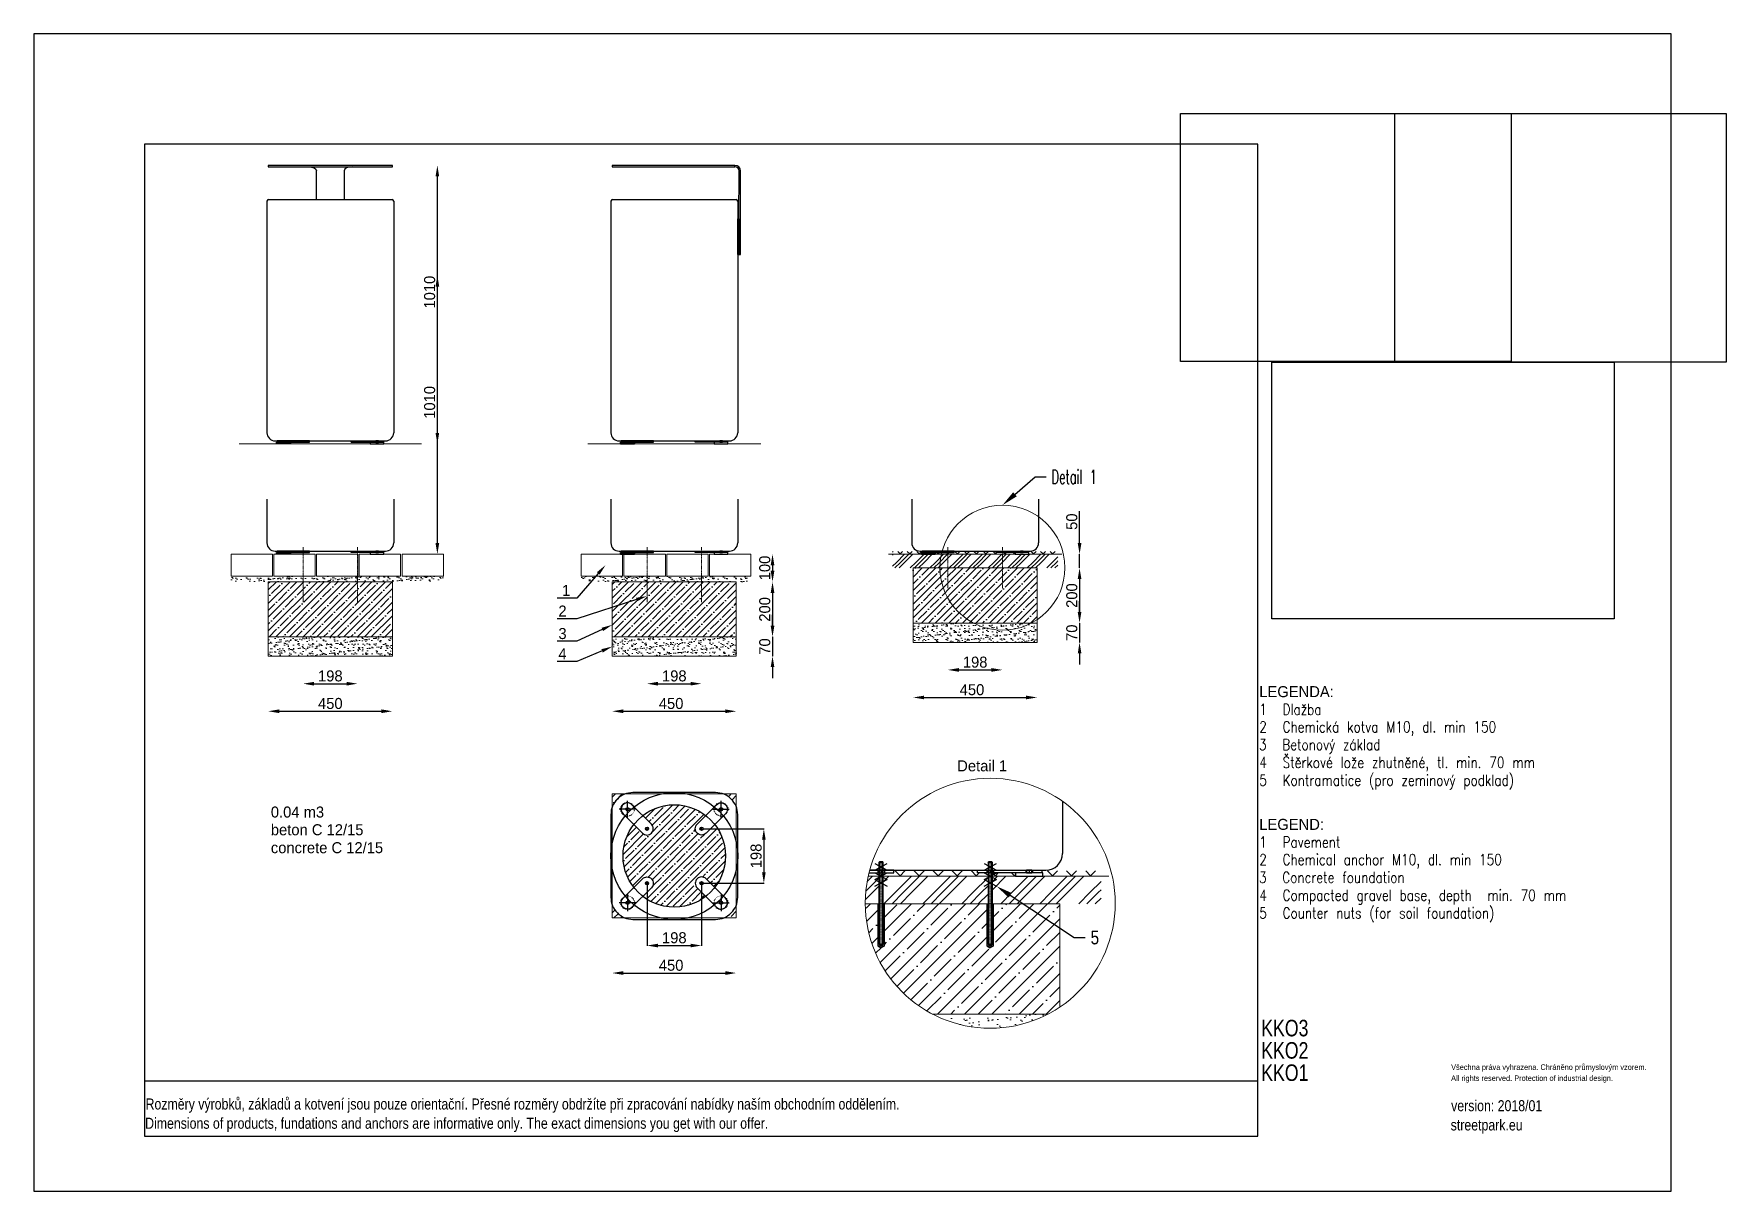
# Model space of a CAD drawing. Header units: millimetres. Extents: x 5064 to 11205, y 3085 to 7285.
import ezdxf
from ezdxf import colors
from ezdxf.entities.mleader import LeaderData, LeaderLine
from ezdxf.lldxf.tags import DXFTag
from ezdxf.math import Vec2, Vec3

# ---------------------------------------------------------------- set-up
doc = ezdxf.new("R2010")
doc.units = ezdxf.units.MM
doc.header["$LTSCALE"] = 0.3
for name, pattern in [('ACAD_ISO07W100', [3.5, 0.5, -3]), ('DashDot', [15, 9, -3, 0, -3]), ('INCONTINUOUS', [200000.001, 200000, -0.001])]:
    doc.linetypes.add(name, pattern=pattern)
for name, color, linetype in [('KOTY', 3, 'INCONTINUOUS'), ('KOV', 8, 'Continuous'), ('OBRYSOVA', 7, 'Continuous'), ('OSY', 7, 'Continuous'), ('POSTAVY ATD', 8, 'Continuous')]:
    doc.layers.add(name, color=color, linetype=linetype)
doc.layers.add('Nekreslit', color=6, linetype='Continuous', plot=False)
doc.layers.add('SRAFY', color=251, linetype='Continuous', lineweight=13)
doc.styles.add('SEACAD_Arial', font='arial.ttf', dxfattribs={"width": 0.8})
doc.styles.add('SLDTEXTSTYLE1', font='TXT', dxfattribs={"width": 0.605, "bigfont": 'bigfont'})
tags = doc.linetypes.add('CENTER2', pattern=[28.575, 19.05, -3.175, 3.175, -3.175]).pattern_tags.tags
tags[10:11] = [DXFTag(74, 4), DXFTag(75, 0), DXFTag(340, '0'), DXFTag(46, 0.0), DXFTag(50, 0.0), DXFTag(44, 0.0), DXFTag(45, 0.0)]
tags[8:9] = [DXFTag(74, 4), DXFTag(75, 0), DXFTag(340, '0'), DXFTag(46, 0.0), DXFTag(50, 0.0), DXFTag(44, 0.0), DXFTag(45, 0.0)]
tags[6:7] = [DXFTag(74, 4), DXFTag(75, 0), DXFTag(340, '0'), DXFTag(46, 0.0), DXFTag(50, 0.0), DXFTag(44, 0.0), DXFTag(45, 0.0)]
tags[4:5] = [DXFTag(74, 4), DXFTag(75, 0), DXFTag(340, '0'), DXFTag(46, 0.0), DXFTag(50, 0.0), DXFTag(44, 0.0), DXFTag(45, 0.0)]
tags = doc.linetypes.add('HIDDEN2', pattern=[4.7625, 3.175, -1.5875]).pattern_tags.tags
tags[6:7] = [DXFTag(74, 4), DXFTag(75, 0), DXFTag(340, '0'), DXFTag(46, 0.0), DXFTag(50, 0.0), DXFTag(44, 0.0), DXFTag(45, 0.0)]
tags[4:5] = [DXFTag(74, 4), DXFTag(75, 0), DXFTag(340, '0'), DXFTag(46, 0.0), DXFTag(50, 0.0), DXFTag(44, 0.0), DXFTag(45, 0.0)]
doc.dimstyles.new('PROFI_CSN', dxfattribs={"dimscale": 0, "dimtxt": 3.5, "dimasz": 3, "dimexe": 1, "dimexo": 0, "dimgap": 1.5, "dimtad": 1, "dimlfac": -1, "dimdsep": 46, "dimtxsty": 'Standard', "dimcen": 0, "dimdle": 1, "dimclrd": 256, "dimclre": 256, "dimclrt": 256, "dimadec": 0, "dimazin": 0, "dimtfac": 0.6, "dimtmove": 0, "dimatfit": 1, "dimfxl": 1, "dimtolj": 1, "dimarcsym": 0})
picture_1 = doc.add_image_def('image1.jpg', size_in_pixel=(800, 600))
picture_2 = doc.add_image_def('image2.jpg', size_in_pixel=(800, 600))
picture_3 = doc.add_image_def('image3.jpg', size_in_pixel=(800, 600))

msp = doc.modelspace()

# ---------------------------------------------------------------- texts
for s, p in [('LEGENDA:', (9510.6, 4878.1)), ('0.04 m3', (5924.3, 4441.2)), ('LEGEND:', (9510.6, 4396.4)), ('beton C 12/15', (5924.3, 4376.9)), ('concrete C 12/15', (5924.3, 4311.8))]:
    msp.add_text(s, height=40).set_placement(p)
at = {"width": 0.8}
for s, height, style, p in [('1  Dlažba', 40, 'SLDTEXTSTYLE1', (9510.6, 4813.8)), ('2  Chemická kotva M10, dl. min 150', 40, 'SLDTEXTSTYLE1', (9510.6, 4750.3)), ('3  Betonový základ', 40, 'SLDTEXTSTYLE1', (9509.4, 4685.8)), ('4  Štěrkové lože zhutněné, tl. min. 70 mm', 40, 'SLDTEXTSTYLE1', (9510.6, 4621.1)), ('5  Kontramatice (pro zeminový podklad)', 40, 'SLDTEXTSTYLE1', (9510.6, 4556.5)), ('1  Pavement', 40, 'SLDTEXTSTYLE1', (9510.6, 4332.1)), ('2  Chemical anchor M10, dl. min 150', 40, 'SLDTEXTSTYLE1', (9510.6, 4268.6)), ('3  Concrete foundation', 40, 'SLDTEXTSTYLE1', (9509.4, 4204)), ('4  Compacted gravel base, depth  min. 70 mm', 40, 'SLDTEXTSTYLE1', (9510.6, 4139.3)), ('5  Counter nuts (for soil foundation)', 40, 'SLDTEXTSTYLE1', (9510.6, 4074.7)), ('Všechna práva vyhrazena. Chráněno průmyslovým vzorem.', 20, 'SEACAD_Arial', (10206.7, 3525.3)), ('All rights reserved. Protection of industrial design.', 20, 'SEACAD_Arial', (10206.7, 3485.3)), ('Rozměry výrobků, základů a kotvení jsou pouze orientační. Přesné rozměry obdržíte při zpracování nabídky naším obchodním oddělením.', 39.9982, 'SEACAD_Arial', (5469.8, 3381.6)), ('version: 2018/01', 40, 'SEACAD_Arial', (10206.7, 3375.5)), ('Dimensions of products, fundations and anchors are informative only. The exact dimensions you get with our offer.', 39.9982, 'SEACAD_Arial', (5468.2, 3311.7)), ('streetpark.eu', 40, 'SEACAD_Arial', (10205.1, 3305.6))]:
    msp.add_text(s, height=height, dxfattribs=dict(at, style=style)).set_placement(p)
for s, p in [('KKO3', (9517.6, 3647.1)), ('KKO2', (9517.6, 3566.2)), ('KKO1', (9517.6, 3485.3))]:
    msp.add_text(s, height=60, dxfattribs=at).set_placement(p)
at = {"insert": (8414.6, 4648.8), "char_height": 40, "attachment_point": 1}
msp.add_mtext_dynamic_manual_height_columns('Detail 1', width=298.082, gutter_width=200, heights=[0], dxfattribs=at)

# ---------------------------------------------------------------- blocks, each defined once
blk = doc.blocks.new('*D134')
at = {"layer": 'Defpoints', "color": 0, "transparency": 16777216}
for p in [(7163.1, 5026.7), (7613.1, 5026.7), (7613.1, 4826.9)]:
    blk.add_point(p, dxfattribs=at)
at = {"layer": 'KOTY', "color": 7, "lineweight": -2, "transparency": 16777216}
blk.add_line((7203.1, 4826.9), (7573.1, 4826.9), dxfattribs=at)
at = {"layer": 'KOTY', "color": 7, "transparency": 16777216}
for points in [[(7203.1, 4833.6), (7203.1, 4820.2), (7163.1, 4826.9)], [(7573.1, 4833.6), (7573.1, 4820.2), (7613.1, 4826.9)]]:
    blk.add_solid(points, dxfattribs=at)
at = {"layer": 'KOTY', "color": 7, "lineweight": 15, "transparency": 16777216, "insert": (7376.6, 4854.9), "char_height": 40, "attachment_point": 5}
blk.add_mtext('\\A1;450', dxfattribs=at)
blk = doc.blocks.new('*D160')
at = {"layer": 'Defpoints', "color": 0, "transparency": 16777216}
for p in [(6365.1, 6807.9), (6528.5, 6807.9), (6334.8, 5796.9)]:
    blk.add_point(p, dxfattribs=at)
at = {"layer": 'KOTY', "color": 7, "lineweight": -2, "transparency": 16777216}
blk.add_line((6528.5, 5836.9), (6528.5, 6767.9), dxfattribs=at)
at = {"layer": 'KOTY', "color": 7, "transparency": 16777216}
for points in [[(6521.8, 6767.9), (6535.1, 6767.9), (6528.5, 6807.9)], [(6521.8, 5836.9), (6535.1, 5836.9), (6528.5, 5796.9)]]:
    blk.add_solid(points, dxfattribs=at)
at = {"layer": 'KOTY', "color": 7, "lineweight": 15, "transparency": 16777216, "insert": (6500.5, 6347.8), "char_height": 40, "attachment_point": 5, "rotation": 90}
blk.add_mtext('\\A1;1010', dxfattribs=at)
blk = doc.blocks.new('*D161')
at = {"layer": 'Defpoints', "color": 0, "transparency": 16777216}
for p in [(7665.6, 5396.9), (7613.1, 5296.6), (7744.5, 5296.6)]:
    blk.add_point(p, dxfattribs=at)
at = {"layer": 'KOTY', "color": 7, "lineweight": -2, "transparency": 16777216}
blk.add_line((7744.5, 5356.9), (7744.5, 5336.6), dxfattribs=at)
at = {"layer": 'KOTY', "color": 7, "transparency": 16777216}
for points in [[(7737.9, 5356.9), (7751.2, 5356.9), (7744.5, 5396.9)], [(7737.9, 5336.6), (7751.2, 5336.6), (7744.5, 5296.6)]]:
    blk.add_solid(points, dxfattribs=at)
at = {"layer": 'KOTY', "color": 7, "lineweight": 15, "transparency": 16777216, "insert": (7716.5, 5346.8), "char_height": 40, "attachment_point": 5, "rotation": 90}
blk.add_mtext('\\A1;100', dxfattribs=at)
blk = doc.blocks.new('*D162')
at = {"layer": 'Defpoints', "color": 0, "transparency": 16777216}
for p in [(7613.1, 5296.6), (7613.1, 5096.6), (7744.5, 5096.6)]:
    blk.add_point(p, dxfattribs=at)
at = {"layer": 'KOTY', "color": 7, "lineweight": -2, "transparency": 16777216}
blk.add_line((7744.5, 5256.6), (7744.5, 5136.6), dxfattribs=at)
at = {"layer": 'KOTY', "color": 7, "transparency": 16777216}
for points in [[(7737.9, 5256.6), (7751.2, 5256.6), (7744.5, 5296.6)], [(7737.9, 5136.6), (7751.2, 5136.6), (7744.5, 5096.6)]]:
    blk.add_solid(points, dxfattribs=at)
at = {"layer": 'KOTY', "color": 7, "lineweight": 15, "transparency": 16777216, "insert": (7716.5, 5196.6), "char_height": 40, "attachment_point": 5, "rotation": 90}
blk.add_mtext('\\A1;200', dxfattribs=at)
blk = doc.blocks.new('*D163')
at = {"layer": 'Defpoints', "color": 0, "transparency": 16777216}
for p in [(7613.1, 5097), (7613.1, 5026.9), (7744.5, 5026.9)]:
    blk.add_point(p, dxfattribs=at)
at = {"layer": 'KOTY', "color": 7, "lineweight": -2, "transparency": 16777216}
for p, q in [((7744.5, 5137), (7744.5, 5177)), ((7744.5, 5097), (7744.5, 5026.9)), ((7744.5, 4986.9), (7744.5, 4946.9))]:
    blk.add_line(p, q, dxfattribs=at)
at = {"layer": 'KOTY', "color": 7, "transparency": 16777216}
for points in [[(7737.9, 5137), (7751.2, 5137), (7744.5, 5097)], [(7737.9, 4986.9), (7751.2, 4986.9), (7744.5, 5026.9)]]:
    blk.add_solid(points, dxfattribs=at)
at = {"layer": 'KOTY', "color": 7, "lineweight": 15, "transparency": 16777216, "insert": (7716.5, 5061.9), "char_height": 40, "attachment_point": 5, "rotation": 90}
blk.add_mtext('\\A1;70', dxfattribs=at)
blk = doc.blocks.new('*D164')
at = {"layer": 'Defpoints', "color": 0, "transparency": 16777216}
for p in [(5915.1, 5026.9), (6365.1, 5026.9), (6365.1, 4826.9)]:
    blk.add_point(p, dxfattribs=at)
at = {"layer": 'KOTY', "color": 7, "lineweight": -2, "transparency": 16777216}
blk.add_line((5955.1, 4826.9), (6325.1, 4826.9), dxfattribs=at)
at = {"layer": 'KOTY', "color": 7, "transparency": 16777216}
for points in [[(5955.1, 4833.6), (5955.1, 4820.2), (5915.1, 4826.9)], [(6325.1, 4833.6), (6325.1, 4820.2), (6365.1, 4826.9)]]:
    blk.add_solid(points, dxfattribs=at)
at = {"layer": 'KOTY', "color": 7, "lineweight": 15, "transparency": 16777216, "insert": (6140.1, 4854.9), "char_height": 40, "attachment_point": 5}
blk.add_mtext('\\A1;450', dxfattribs=at)
blk = doc.blocks.new('*U165')
at = {"layer": 'OSY', "color": 0, "transparency": 16777216}
for p, q in [((-6.2, 0), (-1.2, 0)), ((0, 1.2), (0, 6.1)), ((1.2, 0), (6.3, 0)), ((0, -6.1), (0, -1.2))]:
    blk.add_line(p, q, dxfattribs=at)
at = {"layer": 'OSY', "color": 0, "linetype": 'Continuous', "transparency": 16777216}
for p, q in [((-0.6, 0), (0.6, 0)), ((0, -0.6), (0, 0.6))]:
    blk.add_line(p, q, dxfattribs=at)
blk = doc.blocks.new('*U166')
at = {"layer": 'OSY', "color": 0, "transparency": 16777216}
for p, q in [((-6.3, 0), (-1.2, 0)), ((0, 1.2), (0, 6.1)), ((1.2, 0), (6.2, 0)), ((0, -6.1), (0, -1.2))]:
    blk.add_line(p, q, dxfattribs=at)
at = {"layer": 'OSY', "color": 0, "linetype": 'Continuous', "transparency": 16777216}
for p, q in [((-0.6, 0), (0.6, 0)), ((0, -0.6), (0, 0.6))]:
    blk.add_line(p, q, dxfattribs=at)
blk = doc.blocks.new('*U167')
at = {"layer": 'OSY', "color": 0, "transparency": 16777216}
for p, q in [((-6.2, 0), (-1.2, 0)), ((0, 1.2), (0, 6.1)), ((1.2, 0), (6.3, 0)), ((0, -6.1), (0, -1.2))]:
    blk.add_line(p, q, dxfattribs=at)
at = {"layer": 'OSY', "color": 0, "linetype": 'Continuous', "transparency": 16777216}
for p, q in [((-0.6, 0), (0.6, 0)), ((0, -0.6), (0, 0.6))]:
    blk.add_line(p, q, dxfattribs=at)
blk = doc.blocks.new('*U168')
at = {"layer": 'OSY', "color": 0, "transparency": 16777216}
for p, q in [((-6.3, 0), (-1.2, 0)), ((0, 1.2), (0, 6.1)), ((1.2, 0), (6.2, 0)), ((0, -6.1), (0, -1.2))]:
    blk.add_line(p, q, dxfattribs=at)
at = {"layer": 'OSY', "color": 0, "linetype": 'Continuous', "transparency": 16777216}
for p, q in [((-0.6, 0), (0.6, 0)), ((0, -0.6), (0, 0.6))]:
    blk.add_line(p, q, dxfattribs=at)
blk = doc.blocks.new('*U169')
at = {"color": 0, "linetype": 'CENTER2', "transparency": 16777216}
blk.add_line((0, 2.62), (0, -2.62), dxfattribs=at)
blk = doc.blocks.new('*U170')
at = {"color": 0, "linetype": 'CENTER2', "transparency": 16777216}
blk.add_line((0, 2.62), (0, -2.62), dxfattribs=at)
blk = doc.blocks.new('*U171')
at = {"color": 0, "linetype": 'CENTER2', "transparency": 16777216}
blk.add_line((0, 2.62), (0, -2.62), dxfattribs=at)
blk = doc.blocks.new('*U172')
at = {"color": 0, "linetype": 'CENTER2', "transparency": 16777216}
blk.add_line((0, 2.62), (0, -2.62), dxfattribs=at)
blk = doc.blocks.new('*D173')
at = {"layer": 'Defpoints', "color": 0, "transparency": 16777216}
for p in [(6041.1, 5222.9), (6239.1, 5222.9), (6239.1, 4926.9)]:
    blk.add_point(p, dxfattribs=at)
at = {"layer": 'KOTY', "color": 7, "lineweight": -2, "transparency": 16777216}
blk.add_line((6081.1, 4926.9), (6199.1, 4926.9), dxfattribs=at)
at = {"layer": 'KOTY', "color": 7, "transparency": 16777216}
for points in [[(6081.1, 4933.6), (6081.1, 4920.2), (6041.1, 4926.9)], [(6199.1, 4933.6), (6199.1, 4920.2), (6239.1, 4926.9)]]:
    blk.add_solid(points, dxfattribs=at)
at = {"layer": 'KOTY', "color": 7, "lineweight": 15, "transparency": 16777216, "insert": (6140.1, 4954.9), "char_height": 40, "attachment_point": 5}
blk.add_mtext('\\A1;198', dxfattribs=at)
blk = doc.blocks.new('*U174')
at = {"color": 0, "linetype": 'CENTER2', "transparency": 16777216}
blk.add_line((0, 2.62), (0, -2.62), dxfattribs=at)
blk = doc.blocks.new('*U175')
at = {"color": 0, "linetype": 'CENTER2', "transparency": 16777216}
blk.add_line((0, 2.62), (0, -2.62), dxfattribs=at)
blk = doc.blocks.new('*U176')
at = {"color": 0, "linetype": 'CENTER2', "transparency": 16777216}
blk.add_line((0, 2.62), (0, -2.62), dxfattribs=at)
blk = doc.blocks.new('*U177')
at = {"color": 0, "linetype": 'CENTER2', "transparency": 16777216}
blk.add_line((0, 2.62), (0, -2.62), dxfattribs=at)
blk = doc.blocks.new('*D178')
at = {"layer": 'Defpoints', "color": 0, "transparency": 16777216}
for p in [(7289.1, 5222.9), (7487.1, 5222.9), (7487.1, 4926.9)]:
    blk.add_point(p, dxfattribs=at)
at = {"layer": 'KOTY', "color": 7, "lineweight": -2, "transparency": 16777216}
blk.add_line((7329.1, 4926.9), (7447.1, 4926.9), dxfattribs=at)
at = {"layer": 'KOTY', "color": 7, "transparency": 16777216}
for points in [[(7329.1, 4933.6), (7329.1, 4920.2), (7289.1, 4926.9)], [(7447.1, 4933.6), (7447.1, 4920.2), (7487.1, 4926.9)]]:
    blk.add_solid(points, dxfattribs=at)
at = {"layer": 'KOTY', "color": 7, "lineweight": 15, "transparency": 16777216, "insert": (7388.1, 4954.9), "char_height": 40, "attachment_point": 5}
blk.add_mtext('\\A1;198', dxfattribs=at)
blk = doc.blocks.new('*D179')
at = {"layer": 'Defpoints', "color": 0, "transparency": 16777216}
for p in [(7289.1, 4202.7), (7487.1, 4202.7), (7487.1, 3976.7)]:
    blk.add_point(p, dxfattribs=at)
at = {"layer": 'KOTY', "color": 9, "lineweight": -2, "transparency": 16777216}
for p, q in [((7289.1, 4202.7), (7289.1, 3975.7)), ((7487.1, 4202.7), (7487.1, 3975.7))]:
    blk.add_line(p, q, dxfattribs=at)
at = {"layer": 'KOTY', "color": 7, "lineweight": -2, "transparency": 16777216}
blk.add_line((7329.1, 3976.7), (7447.1, 3976.7), dxfattribs=at)
at = {"layer": 'KOTY', "color": 7, "transparency": 16777216}
for points in [[(7329.1, 3983.3), (7329.1, 3970), (7289.1, 3976.7)], [(7447.1, 3983.3), (7447.1, 3970), (7487.1, 3976.7)]]:
    blk.add_solid(points, dxfattribs=at)
at = {"layer": 'KOTY', "color": 7, "lineweight": 15, "transparency": 16777216, "insert": (7388.1, 4004.7), "char_height": 40, "attachment_point": 5}
blk.add_mtext('\\A1;198', dxfattribs=at)
blk = doc.blocks.new('*D180')
at = {"layer": 'Defpoints', "color": 0, "transparency": 16777216}
for p in [(7487.1, 4400.7), (7487.1, 4202.7), (7713.1, 4202.7)]:
    blk.add_point(p, dxfattribs=at)
at = {"layer": 'KOTY', "color": 9, "lineweight": -2, "transparency": 16777216}
for p, q in [((7487.1, 4400.7), (7714.1, 4400.7)), ((7487.1, 4202.7), (7714.1, 4202.7))]:
    blk.add_line(p, q, dxfattribs=at)
at = {"layer": 'KOTY', "color": 7, "lineweight": -2, "transparency": 16777216}
blk.add_line((7713.1, 4360.7), (7713.1, 4242.7), dxfattribs=at)
at = {"layer": 'KOTY', "color": 7, "transparency": 16777216}
for points in [[(7706.4, 4360.7), (7719.7, 4360.7), (7713.1, 4400.7)], [(7706.4, 4242.7), (7719.7, 4242.7), (7713.1, 4202.7)]]:
    blk.add_solid(points, dxfattribs=at)
at = {"layer": 'KOTY', "color": 7, "lineweight": 15, "transparency": 16777216, "insert": (7685.1, 4301.7), "char_height": 40, "attachment_point": 5, "rotation": 90}
blk.add_mtext('\\A1;198', dxfattribs=at)
blk = doc.blocks.new('*D181')
at = {"layer": 'Defpoints', "color": 0, "transparency": 16777216}
for p in [(7163.1, 4076.7), (7613.1, 4076.7), (7613.1, 3876.9)]:
    blk.add_point(p, dxfattribs=at)
at = {"layer": 'KOTY', "color": 7, "lineweight": -2, "transparency": 16777216}
blk.add_line((7203.1, 3876.9), (7573.1, 3876.9), dxfattribs=at)
at = {"layer": 'KOTY', "color": 7, "transparency": 16777216}
for points in [[(7203.1, 3883.6), (7203.1, 3870.2), (7163.1, 3876.9)], [(7573.1, 3883.6), (7573.1, 3870.2), (7613.1, 3876.9)]]:
    blk.add_solid(points, dxfattribs=at)
at = {"layer": 'KOTY', "color": 7, "lineweight": 15, "transparency": 16777216, "insert": (7376.6, 3904.9), "char_height": 40, "attachment_point": 5}
blk.add_mtext('\\A1;450', dxfattribs=at)
blk = doc.blocks.new('*D182')
at = {"layer": 'Defpoints', "color": 0, "transparency": 16777216}
for p in [(8254.7, 5076.7), (8704.7, 5076.7), (8704.7, 4876.9)]:
    blk.add_point(p, dxfattribs=at)
at = {"layer": 'KOTY', "color": 7, "lineweight": -2, "transparency": 16777216}
blk.add_line((8294.7, 4876.9), (8664.7, 4876.9), dxfattribs=at)
at = {"layer": 'KOTY', "color": 7, "transparency": 16777216}
for points in [[(8294.7, 4883.6), (8294.7, 4870.2), (8254.7, 4876.9)], [(8664.7, 4883.6), (8664.7, 4870.2), (8704.7, 4876.9)]]:
    blk.add_solid(points, dxfattribs=at)
at = {"layer": 'KOTY', "color": 7, "lineweight": 15, "transparency": 16777216, "insert": (8468.3, 4904.9), "char_height": 40, "attachment_point": 5}
blk.add_mtext('\\A1;450', dxfattribs=at)
blk = doc.blocks.new('*D183')
at = {"layer": 'Defpoints', "color": 0, "transparency": 16777216}
for p in [(8674.4, 5396.9), (8704.7, 5346.9), (8858.5, 5346.9)]:
    blk.add_point(p, dxfattribs=at)
at = {"layer": 'KOTY', "color": 7, "lineweight": -2, "transparency": 16777216}
for p, q in [((8858.5, 5436.9), (8858.5, 5552.9)), ((8858.5, 5346.9), (8858.5, 5396.9)), ((8858.5, 5306.9), (8858.5, 5266.9))]:
    blk.add_line(p, q, dxfattribs=at)
at = {"layer": 'KOTY', "color": 7, "transparency": 16777216}
for points in [[(8851.9, 5436.9), (8865.2, 5436.9), (8858.5, 5396.9)], [(8851.9, 5306.9), (8865.2, 5306.9), (8858.5, 5346.9)]]:
    blk.add_solid(points, dxfattribs=at)
at = {"layer": 'KOTY', "color": 7, "lineweight": 15, "transparency": 16777216, "insert": (8830.5, 5514.9), "char_height": 40, "attachment_point": 5, "rotation": 90}
blk.add_mtext('\\A1;50', dxfattribs=at)
blk = doc.blocks.new('*D184')
at = {"layer": 'Defpoints', "color": 0, "transparency": 16777216}
for p in [(8704.7, 5346.6), (8704.7, 5147), (8858.5, 5147)]:
    blk.add_point(p, dxfattribs=at)
at = {"layer": 'KOTY', "color": 7, "lineweight": -2, "transparency": 16777216}
blk.add_line((8858.5, 5306.6), (8858.5, 5187), dxfattribs=at)
at = {"layer": 'KOTY', "color": 7, "transparency": 16777216}
for points in [[(8851.9, 5306.6), (8865.2, 5306.6), (8858.5, 5346.6)], [(8851.9, 5187), (8865.2, 5187), (8858.5, 5147)]]:
    blk.add_solid(points, dxfattribs=at)
at = {"layer": 'KOTY', "color": 7, "lineweight": 15, "transparency": 16777216, "insert": (8830.5, 5246.6), "char_height": 40, "attachment_point": 5, "rotation": 90}
blk.add_mtext('\\A1;200', dxfattribs=at)
blk = doc.blocks.new('*D185')
at = {"layer": 'Defpoints', "color": 0, "transparency": 16777216}
for p in [(8704.7, 5147), (8704.7, 5076.7), (8858.5, 5076.7)]:
    blk.add_point(p, dxfattribs=at)
at = {"layer": 'KOTY', "color": 7, "lineweight": -2, "transparency": 16777216}
for p, q in [((8858.5, 5187), (8858.5, 5227)), ((8858.5, 5147), (8858.5, 5076.7)), ((8858.5, 5036.7), (8858.5, 4996.7))]:
    blk.add_line(p, q, dxfattribs=at)
at = {"layer": 'KOTY', "color": 7, "transparency": 16777216}
for points in [[(8851.9, 5187), (8865.2, 5187), (8858.5, 5147)], [(8851.9, 5036.7), (8865.2, 5036.7), (8858.5, 5076.7)]]:
    blk.add_solid(points, dxfattribs=at)
at = {"layer": 'KOTY', "color": 7, "lineweight": 15, "transparency": 16777216, "insert": (8830.5, 5111.8), "char_height": 40, "attachment_point": 5, "rotation": 90}
blk.add_mtext('\\A1;70', dxfattribs=at)
blk = doc.blocks.new('*D186')
at = {"layer": 'Defpoints', "color": 0, "transparency": 16777216}
for p in [(8380.7, 5272.9), (8578.7, 5272.9), (8578.7, 4976.9)]:
    blk.add_point(p, dxfattribs=at)
at = {"layer": 'KOTY', "color": 7, "lineweight": -2, "transparency": 16777216}
blk.add_line((8420.7, 4976.9), (8538.7, 4976.9), dxfattribs=at)
at = {"layer": 'KOTY', "color": 7, "transparency": 16777216}
for points in [[(8420.7, 4983.6), (8420.7, 4970.2), (8380.7, 4976.9)], [(8538.7, 4983.6), (8538.7, 4970.2), (8578.7, 4976.9)]]:
    blk.add_solid(points, dxfattribs=at)
at = {"layer": 'KOTY', "color": 7, "lineweight": 15, "transparency": 16777216, "insert": (8479.7, 5004.9), "char_height": 40, "attachment_point": 5}
blk.add_mtext('\\A1;198', dxfattribs=at)
blk = doc.blocks.new('*U188')
at = {"color": 0, "linetype": 'CENTER2', "transparency": 16777216}
blk.add_line((0, 5.12), (0, -5.12), dxfattribs=at)
blk = doc.blocks.new('*U187')
at = {"color": 0, "linetype": 'CENTER2', "transparency": 16777216}
blk.add_line((0, 5.12), (0, -5.12), dxfattribs=at)
blk = doc.blocks.new('*U189')
at = {"color": 0, "linetype": 'CENTER2', "transparency": 16777216}
blk.add_line((0, 5.12), (0, -5.12), dxfattribs=at)
blk = doc.blocks.new('*D194')
at = {"layer": 'Defpoints', "color": 0, "transparency": 16777216}
for p in [(6365.1, 6407.9), (6528.5, 6407.9), (6334.8, 5396.9)]:
    blk.add_point(p, dxfattribs=at)
at = {"layer": 'KOTY', "color": 7, "lineweight": -2, "transparency": 16777216}
blk.add_line((6528.5, 5436.9), (6528.5, 6367.9), dxfattribs=at)
at = {"layer": 'KOTY', "color": 7, "transparency": 16777216}
for points in [[(6521.8, 6367.9), (6535.1, 6367.9), (6528.5, 6407.9)], [(6521.8, 5436.9), (6535.1, 5436.9), (6528.5, 5396.9)]]:
    blk.add_solid(points, dxfattribs=at)
at = {"layer": 'KOTY', "color": 7, "lineweight": 15, "transparency": 16777216, "insert": (6500.5, 5947.8), "char_height": 40, "attachment_point": 5, "rotation": 90}
blk.add_mtext('\\A1;1010', dxfattribs=at)
blk = doc.blocks.new('*U190')
at = {"color": 0, "linetype": 'CENTER2', "transparency": 16777216}
blk.add_line((0, 2.62), (0, -2.62), dxfattribs=at)
blk = doc.blocks.new('*U191')
at = {"color": 0, "linetype": 'CENTER2', "transparency": 16777216}
blk.add_line((0, 2.62), (0, -2.62), dxfattribs=at)
blk = doc.blocks.new('*U192')
at = {"color": 0, "linetype": 'CENTER2', "transparency": 16777216}
blk.add_line((0, 2.62), (0, -2.62), dxfattribs=at)
blk = doc.blocks.new('*U193')
at = {"color": 0, "linetype": 'CENTER2', "transparency": 16777216}
blk.add_line((0, 2.62), (0, -2.62), dxfattribs=at)
blk = doc.blocks.new('*U195')
at = {"color": 0, "linetype": 'CENTER2', "transparency": 16777216}
blk.add_line((0, 2.62), (0, -2.62), dxfattribs=at)
blk = doc.blocks.new('*U196')
at = {"color": 0, "linetype": 'CENTER2', "transparency": 16777216}
blk.add_line((0, 2.62), (0, -2.62), dxfattribs=at)
blk = doc.blocks.new('*U197')
at = {"color": 0, "linetype": 'CENTER2', "transparency": 16777216}
blk.add_line((0, 2.62), (0, -2.62), dxfattribs=at)
blk = doc.blocks.new('*U198')
at = {"color": 0, "linetype": 'CENTER2', "transparency": 16777216}
blk.add_line((0, 2.62), (0, -2.62), dxfattribs=at)
blk = doc.blocks.new('*U199')
at = {"color": 0, "linetype": 'CENTER2', "transparency": 16777216}
blk.add_line((0, 2.62), (0, -2.62), dxfattribs=at)
blk = doc.blocks.new('*U200')
at = {"color": 0, "linetype": 'CENTER2', "transparency": 16777216}
blk.add_line((0, 2.62), (0, -2.62), dxfattribs=at)
blk = doc.blocks.new('*U201')
at = {"color": 0, "linetype": 'CENTER2', "transparency": 16777216}
blk.add_line((0, 2.62), (0, -2.62), dxfattribs=at)
blk = doc.blocks.new('*U202')
at = {"color": 0, "linetype": 'CENTER2', "transparency": 16777216}
blk.add_line((0, 2.62), (0, -2.62), dxfattribs=at)

# ---------------------------------------------------------------- dimensions: what is measured, and where the dimension line sits
at = {"layer": 'KOTY', "lineweight": 15}
for base, p1, p2, override, picture, middle in [((6528.5, 6807.9), (6334.8, 5796.9), (6365.1, 6807.9), {"dimscale": 1, "dimtxt": 40, "dimasz": 40, "dimgap": 8, "dimdec": 0, "dimlfac": 1, "dimrnd": 10, "dimse1": 1, "dimse2": 1, "dimclrd": 7, "dimclre": 3, "dimclrt": 7, "dimtdec": 0}, '*D160', (6528.5, 6347.8)), ((6528.5, 6407.9), (6334.8, 5396.9), (6365.1, 6407.9), {"dimscale": 1, "dimtxt": 40, "dimasz": 40, "dimgap": 8, "dimdec": 0, "dimlfac": 1, "dimrnd": 10, "dimse1": 1, "dimse2": 1, "dimclrd": 7, "dimclre": 3, "dimclrt": 7, "dimtdec": 0}, '*D194', (6528.5, 5947.8)), ((8858.5, 5346.9), (8674.4, 5396.9), (8704.7, 5346.9), {"dimscale": 1, "dimtxt": 40, "dimasz": 40, "dimgap": 8, "dimdec": 0, "dimlfac": 1, "dimse1": 1, "dimse2": 1, "dimclrd": 7, "dimclre": 3, "dimclrt": 7, "dimtdec": 0}, '*D183', (8858.5, 5514.9)), ((7744.5, 5296.6), (7665.6, 5396.9), (7613.1, 5296.6), {"dimscale": 1, "dimtxt": 40, "dimasz": 40, "dimgap": 8, "dimdec": 0, "dimlfac": 1, "dimse1": 1, "dimse2": 1, "dimclrd": 7, "dimclre": 3, "dimclrt": 7, "dimtdec": 0}, '*D161', (7744.5, 5346.8)), ((8858.5, 5147), (8704.7, 5346.6), (8704.7, 5147), {"dimscale": 1, "dimtxt": 40, "dimasz": 40, "dimgap": 8, "dimdec": 0, "dimlfac": 1, "dimse1": 1, "dimse2": 1, "dimclrd": 7, "dimclre": 3, "dimclrt": 7, "dimtdec": 0}, '*D184', (8858.5, 5246.6)), ((7744.5, 5096.6), (7613.1, 5296.6), (7613.1, 5096.6), {"dimscale": 1, "dimtxt": 40, "dimasz": 40, "dimgap": 8, "dimdec": 0, "dimlfac": 1, "dimse1": 1, "dimse2": 1, "dimclrd": 7, "dimclre": 3, "dimclrt": 7, "dimtdec": 0}, '*D162', (7744.5, 5196.6)), ((8858.5, 5076.7), (8704.7, 5147), (8704.7, 5076.7), {"dimscale": 1, "dimtxt": 40, "dimasz": 40, "dimgap": 8, "dimdec": 0, "dimlfac": 1, "dimse1": 1, "dimse2": 1, "dimclrd": 7, "dimclre": 3, "dimclrt": 7, "dimtdec": 0}, '*D185', (8858.5, 5111.8)), ((7744.5, 5026.9), (7613.1, 5097), (7613.1, 5026.9), {"dimscale": 1, "dimtxt": 40, "dimasz": 40, "dimgap": 8, "dimdec": 0, "dimlfac": 1, "dimse1": 1, "dimse2": 1, "dimclrd": 7, "dimclre": 3, "dimclrt": 7, "dimtdec": 0}, '*D163', (7744.5, 5061.9)), ((7713.1, 4202.7), (7487.1, 4400.7), (7487.1, 4202.7), {"dimscale": 1, "dimtxt": 40, "dimasz": 40, "dimgap": 8, "dimdec": 0, "dimlfac": 1, "dimclrd": 7, "dimclre": 9, "dimclrt": 7, "dimtdec": 0}, '*D180', (7713.1, 4301.7))]:
    dim = msp.add_linear_dim(base=base, p1=p1, p2=p2, angle=90, dimstyle='PROFI_CSN', override=override, dxfattribs=at)
    dim.commit()
    dim.dimension.update_dxf_attribs({"geometry": picture, "text_midpoint": middle, "dimtype": 160})
for base, p1, p2, override, picture, middle in [((6239.1, 4926.9), (6041.1, 5222.9), (6239.1, 5222.9), {"dimscale": 1, "dimtxt": 40, "dimasz": 40, "dimgap": 8, "dimdec": 0, "dimlfac": 1, "dimse1": 1, "dimse2": 1, "dimclrd": 7, "dimclre": 3, "dimclrt": 7, "dimtdec": 0}, '*D173', (6140.1, 4926.9)), ((7487.1, 4926.9), (7289.1, 5222.9), (7487.1, 5222.9), {"dimscale": 1, "dimtxt": 40, "dimasz": 40, "dimgap": 8, "dimdec": 0, "dimlfac": 1, "dimse1": 1, "dimse2": 1, "dimclrd": 7, "dimclre": 3, "dimclrt": 7, "dimtdec": 0}, '*D178', (7388.1, 4926.9)), ((8578.7, 4976.9), (8380.7, 5272.9), (8578.7, 5272.9), {"dimscale": 1, "dimtxt": 40, "dimasz": 40, "dimgap": 8, "dimdec": 0, "dimlfac": 1, "dimse1": 1, "dimse2": 1, "dimclrd": 7, "dimclre": 3, "dimclrt": 7, "dimtdec": 0}, '*D186', (8479.7, 4976.9)), ((8704.7, 4876.9), (8254.7, 5076.7), (8704.7, 5076.7), {"dimscale": 1, "dimtxt": 40, "dimasz": 40, "dimgap": 8, "dimdec": 0, "dimlfac": 1, "dimse1": 1, "dimse2": 1, "dimclrd": 7, "dimclre": 3, "dimclrt": 7, "dimtdec": 0}, '*D182', (8468.3, 4876.9)), ((6365.1, 4826.9), (5915.1, 5026.9), (6365.1, 5026.9), {"dimscale": 1, "dimtxt": 40, "dimasz": 40, "dimgap": 8, "dimdec": 0, "dimlfac": 1, "dimse1": 1, "dimse2": 1, "dimclrd": 7, "dimclre": 3, "dimclrt": 7, "dimtdec": 0}, '*D164', (6140.1, 4826.9)), ((7613.1, 4826.9), (7163.1, 5026.7), (7613.1, 5026.7), {"dimscale": 1, "dimtxt": 40, "dimasz": 40, "dimgap": 8, "dimdec": 0, "dimlfac": 1, "dimse1": 1, "dimse2": 1, "dimclrd": 7, "dimclre": 3, "dimclrt": 7, "dimtdec": 0}, '*D134', (7376.6, 4826.9)), ((7487.1, 3976.7), (7289.1, 4202.7), (7487.1, 4202.7), {"dimscale": 1, "dimtxt": 40, "dimasz": 40, "dimgap": 8, "dimdec": 0, "dimlfac": 1, "dimse1": 0, "dimse2": 0, "dimclrd": 7, "dimclre": 9, "dimclrt": 7, "dimtdec": 0}, '*D179', (7388.1, 3976.7)), ((7613.1, 3876.9), (7163.1, 4076.7), (7613.1, 4076.7), {"dimscale": 1, "dimtxt": 40, "dimasz": 40, "dimgap": 8, "dimdec": 0, "dimlfac": 1, "dimse1": 1, "dimse2": 1, "dimclrd": 7, "dimclre": 3, "dimclrt": 7, "dimtdec": 0}, '*D181', (7376.6, 3876.9))]:
    dim = msp.add_linear_dim(base=base, p1=p1, p2=p2, dimstyle='PROFI_CSN', override=override, dxfattribs=at)
    dim.commit()
    dim.dimension.update_dxf_attribs({"geometry": picture, "text_midpoint": middle, "dimtype": 160})

# ---------------------------------------------------------------- hatches: boundary and pattern name
at = {"true_color": 0xc7c8ca, "transparency": 33554508}
h = msp.add_hatch(dxfattribs=at)
h.set_pattern_fill('ANSI35', color=9, scale=5.5)
h.set_pattern_definition([(45, (6223.627, -75.66), (-24.6957, 24.6957), []), (45, (6248.323, -75.66), (-24.6957, 24.6957), [43.65625, -8.73125, 0, -8.73125])])
h.paths.add_polyline_path([(8704.7, 5346.9), (8254.7, 5346.9), (8254.7, 5146.9), (8704.7, 5146.9)])
h = msp.add_hatch(dxfattribs=at)
h.set_pattern_fill('ANSI35', color=9, scale=5.5)
h.set_pattern_definition([(45, (351.738, 0), (-24.6957, 24.6957), []), (45, (376.433, 0), (-24.6957, 24.6957), [43.65625, -8.73125, 0, -8.73125])])
h.paths.add_polyline_path([(6365.1, 5296.9), (5915.1, 5296.9), (5915.1, 5096.9), (6365.1, 5096.9)])
h = msp.add_hatch(dxfattribs=at)
h.set_pattern_fill('ANSI35', color=9, scale=5.5)
h.set_pattern_definition([(45, (344.738, 0), (-24.6957, 24.6957), []), (45, (369.433, 0), (-24.6957, 24.6957), [43.65625, -8.73125, 0, -8.73125])])
h.paths.add_polyline_path([(7613.1, 5296.9), (7163.1, 5296.9), (7163.1, 5096.9), (7613.1, 5096.9)])
h = msp.add_hatch(dxfattribs=at)
h.set_pattern_fill('ANSI35', color=9, scale=5.5)
h.set_pattern_definition([(45, (327.652, 1.132), (-24.6957, 24.6957), []), (45, (352.348, 1.132), (-24.6957, 24.6957), [43.65625, -8.73125, 0, -8.73125])])
h.paths.add_polyline_path([(7210.2, 4526.7), (7163.1, 4526.7), (7163.1, 4479.5, -0.218363)])
h.paths.add_polyline_path([(7613.1, 4479.5), (7613.1, 4526.7), (7565.9, 4526.7, -0.218363)])
h.paths.add_polyline_path([(7305.3, 4384.4, -0.414214), (7272.8, 4384.4), (7241.3, 4415.9, 0.16688), (7202.1, 4301.7, 0.16688), (7241.3, 4187.4), (7272.8, 4218.9, -0.414214), (7305.3, 4218.9, -0.414214), (7305.3, 4186.4), (7273.8, 4154.9, 0.343321), (7502.3, 4154.9), (7470.8, 4186.4, -0.414214), (7470.8, 4218.9, -0.414214), (7503.3, 4218.9), (7534.8, 4187.4, 0.16688), (7574.1, 4301.7, 0.16688), (7534.8, 4415.9), (7503.3, 4384.4, -0.414214), (7470.8, 4384.4, -0.414214), (7470.8, 4416.9), (7502.3, 4448.4, 0.343321), (7273.8, 4448.4), (7305.3, 4416.9, -0.414214)])
h.paths.add_polyline_path([(7163.1, 4123.8), (7163.1, 4076.7), (7210.2, 4076.7, -0.218363)])
h.paths.add_polyline_path([(7613.1, 4123.8, -0.218363), (7565.9, 4076.7), (7613.1, 4076.7)])
h = msp.add_hatch(dxfattribs=at)
h.set_pattern_fill('ANSI35', color=9, scale=11)
h.set_pattern_definition([(45, (3824.24, -6717.04), (-49.3914, 49.3914), []), (45, (3873.634, -6717.04), (-49.3914, 49.3914), [87.3125, -17.4625, 0, -17.4625])])
h.paths.add_polyline_path([(8522.4, 4128.1), (8546.4, 4128.1), (8546.4, 3975.1), (8534.4, 3968.2), (8522.4, 3975.1)])
h.paths.add_polyline_path([(8126.4, 4128.1), (8150.4, 4128.1), (8150.4, 3975.1), (8138.4, 3968.2), (8126.4, 3975.1)])
edge = h.paths.add_edge_path()
edge.add_arc((8534.4, 4130.1), 453.5, 180.2445, 242.41591)
edge.add_line((8324.4, 3728.2), (8786.4, 3728.2))
edge.add_line((8786.4, 3728.2), (8786.4, 4128.2))
edge.add_line((8786.4, 4128.2), (8080.9, 4128.2))
at = {"layer": 'SRAFY'}
h = msp.add_hatch(dxfattribs=at)
h.set_pattern_fill('ANGLE', color=256, scale=3.5, angle=45)
h.set_pattern_definition([(45, (-5449.074, -375.924), (-17.286993, 17.286993), [17.78, -6.6675]), (135, (-5449.074, -375.924), (-17.286993, -17.286993), [17.78, -6.6675])])
h.paths.add_polyline_path([(8285, 5402.9), (8287, 5402.9), (8335, 5402.9), (8335, 5396.9), (8285, 5396.9)])
h.paths.add_polyline_path([(8555.7, 5402.9), (8555.7, 5406.9), (8403.7, 5406.9), (8403.7, 5402.9), (8335, 5402.9), (8287, 5402.9), (8287, 5406.9), (8179.7, 5406.9), (8179.7, 5396.9), (8624.4, 5396.9), (8624.4, 5402.9), (8674.4, 5402.9), (8674.4, 5396.9), (8779.7, 5396.9), (8779.7, 5406.9), (8672.4, 5406.9), (8672.4, 5402.9)])
h = msp.add_hatch(dxfattribs=at)
h.set_pattern_fill('GOST_GROUND', color=256, scale=5)
h.set_pattern_definition([(45, (-5453.35, -289.623), (70.71068, 0), [100]), (45, (-5438.35, -289.623), (70.71068, 0), [100]), (45, (-5423.35, -289.623), (70.71068, 0), [100])])
h.paths.add_polyline_path([(8779.7, 5396.9), (8179.7, 5396.9), (8179.7, 5346.9), (8779.7, 5346.9)])
h = msp.add_hatch(dxfattribs=at)
h.set_pattern_fill('AR-SAND', color=256, scale=0.5)
h.set_pattern_definition([(37.5, (485.738, -13.83), (-0.800016, 24.47066), [0, -19.304, 0, -21.59, 0, -20.6375]), (7.5, (485.738, -13.83), (22.47616, 35.84126), [0, -10.414, 0, -17.399, 0, -6.6675]), (327.5, (470.117, -13.83), (39.54962, 0.07186), [0, -6.35, 0, -22.86, 0, -29.845]), (317.5, (470.117, -13.83), (38.17782, 11.14647), [0, -3.175, 0, -14.986, 0, -17.145])])
h.paths.add_polyline_path([(5950.1, 5316.9), (5781.2, 5316.9), (5781.2, 5297), (5916.1, 5297), (5950.1, 5296.9)])
h.paths.add_polyline_path([(6000.1, 5316.9), (5950.1, 5316.9), (5950.1, 5296.9), (6000.1, 5296.9)])
h.paths.add_polyline_path([(6280.1, 5316.9), (6000.1, 5316.9), (6000.1, 5296.9), (6280.1, 5296.7)])
h.paths.add_polyline_path([(6551.2, 5316.9), (6280.1, 5316.9), (6280.1, 5296.7), (6364.2, 5296.6), (6551.2, 5296.6)])
h = msp.add_hatch(dxfattribs=at)
h.set_pattern_fill('AR-SAND', color=256, scale=0.5)
h.set_pattern_definition([(37.5, (515.124, -13.83), (-0.800016, 24.47066), [0, -19.304, 0, -21.59, 0, -20.6375]), (7.5, (515.124, -13.83), (22.47616, 35.84126), [0, -10.414, 0, -17.399, 0, -6.6675]), (327.5, (499.503, -13.83), (39.54962, 0.07186), [0, -6.35, 0, -22.86, 0, -29.845]), (317.5, (499.503, -13.83), (38.17782, 11.14647), [0, -3.175, 0, -14.986, 0, -17.145])])
h.paths.add_polyline_path([(7108.3, 5316.9), (7050.6, 5316.9), (7050.6, 5297), (7090.1, 5297)])
h.paths.add_polyline_path([(7289.1, 5316.9), (7108.3, 5316.9), (7090.1, 5297), (7170, 5297), (7289.1, 5296.9)])
h.paths.add_polyline_path([(7499.1, 5316.9), (7289.1, 5316.9), (7289.1, 5296.9), (7499.1, 5296.7)])
h.paths.add_polyline_path([(7665.6, 5316.9), (7499.1, 5316.9), (7499.1, 5296.7), (7618.1, 5296.6), (7665.6, 5296.6)])
at = {"layer": 'SRAFY', "lineweight": 15}
h = msp.add_hatch(dxfattribs=at)
h.set_pattern_fill('AR-SAND', color=9, scale=0.5, style=0)
h.set_pattern_definition([(37.5, (351.738, 0), (-0.800016, 24.47066), [0, -19.304, 0, -21.59, 0, -20.6375]), (7.5, (351.738, 0), (22.47616, 35.84126), [0, -10.414, 0, -17.399, 0, -6.6675]), (327.5, (336.117, 0), (39.54962, 0.07186), [0, -6.35, 0, -22.86, 0, -29.845]), (317.5, (336.117, 0), (38.17782, 11.14647), [0, -3.175, 0, -14.986, 0, -17.145])])
h.paths.add_polyline_path([(6365.1, 5026.9), (6365.1, 5097), (5915.1, 5097), (5915.1, 5026.9)])
h = msp.add_hatch(dxfattribs=at)
h.set_pattern_fill('AR-SAND', color=9, scale=0.5, style=0)
h.set_pattern_definition([(37.5, (344.738, 0), (-0.800016, 24.47066), [0, -19.304, 0, -21.59, 0, -20.6375]), (7.5, (344.738, 0), (22.47616, 35.84126), [0, -10.414, 0, -17.399, 0, -6.6675]), (327.5, (329.117, 0), (39.54962, 0.07186), [0, -6.35, 0, -22.86, 0, -29.845]), (317.5, (329.117, 0), (38.17782, 11.14647), [0, -3.175, 0, -14.986, 0, -17.145])])
h.paths.add_polyline_path([(7613.1, 5026.9), (7613.1, 5097), (7163.1, 5097), (7163.1, 5026.9)])
h = msp.add_hatch(dxfattribs=at)
h.set_pattern_fill('AR-SAND', color=9, scale=0.5, style=0)
h.set_pattern_definition([(37.5, (6223.627, 24.309), (-0.800016, 24.47066), [0, -19.304, 0, -21.59, 0, -20.6375]), (7.5, (6223.627, 24.31), (22.47616, 35.84126), [0, -10.414, 0, -17.399, 0, -6.6675]), (327.5, (6208.006, 24.309), (39.54962, 0.07186), [0, -6.35, 0, -22.86, 0, -29.845]), (317.5, (6208.006, 24.31), (38.17782, 11.14647), [0, -3.175, 0, -14.986, 0, -17.145])])
h.paths.add_polyline_path([(8704.7, 5076.9), (8704.7, 5147), (8254.7, 5147), (8254.7, 5076.9)])
at = {"layer": 'SRAFY'}
h = msp.add_hatch(dxfattribs=at)
h.set_pattern_fill('ANGLE', color=256, scale=7, angle=45)
h.set_pattern_definition([(45, (-19521.16, -7317.57), (-34.573986, 34.573986), [35.56, -13.335]), (135, (-19521.16, -7317.57), (-34.573986, -34.573986), [35.56, -13.335])])
edge = h.paths.add_edge_path()
edge.add_arc((8534.4, 4130.1), 453.5, 165.9618, 167.51953)
edge.add_line((8091.7, 4228.1), (8625.8, 4228.1))
edge.add_line((8625.8, 4228.1), (8625.8, 4240.1))
edge.add_line((8625.8, 4240.1), (8725.8, 4240.1))
edge.add_line((8725.8, 4240.1), (8725.8, 4228.1))
edge.add_line((8725.8, 4228.1), (8936.4, 4228.1))
edge.add_line((8936.4, 4228.1), (8936.4, 4248.1))
edge.add_line((8936.4, 4248.1), (8721.8, 4248.1))
edge.add_line((8721.8, 4248.1), (8721.8, 4240.1))
edge.add_line((8721.8, 4240.1), (8488.4, 4240.1))
edge.add_line((8488.4, 4240.1), (8488.4, 4248.1))
edge.add_line((8488.4, 4248.1), (8184.4, 4248.1))
edge.add_line((8184.4, 4248.1), (8184.4, 4240.1))
edge.add_line((8184.4, 4240.1), (8094.5, 4240.1))
h = msp.add_hatch(dxfattribs=at)
h.set_pattern_fill('GOST_GROUND', color=256, scale=10)
h.set_pattern_definition([(45, (-19529.71, -7144.97), (141.42136, 0), [200]), (45, (-19499.71, -7144.97), (141.42136, 0), [200]), (45, (-19469.71, -7144.97), (141.42136, 0), [200])])
edge = h.paths.add_edge_path()
edge.add_line((8146.4, 4228.1), (8146.4, 4128.1))
edge.add_line((8146.4, 4128.1), (8130.4, 4128.1))
edge.add_line((8130.4, 4128.1), (8130.4, 4228.1))
edge.add_line((8130.4, 4228.1), (8091.7, 4228.1))
edge.add_arc((8534.4, 4130.1), 453.5, 167.51956, 180.25267)
edge.add_line((8080.9, 4128.1), (8936.4, 4128.1))
edge.add_line((8936.4, 4128.1), (8936.4, 4228.1))
edge.add_line((8936.4, 4228.1), (8542.4, 4228.1))
edge.add_line((8542.4, 4228.1), (8542.4, 4128.1))
edge.add_line((8542.4, 4128.1), (8526.4, 4128.1))
edge.add_line((8526.4, 4128.1), (8526.4, 4228.1))
edge.add_line((8526.4, 4228.1), (8146.4, 4228.1))
at = {"layer": 'SRAFY', "lineweight": 15}
h = msp.add_hatch(dxfattribs=at)
h.set_pattern_fill('AR-SAND', color=9, style=0)
h.set_pattern_definition([(37.5, (3824.242, -6517.106), (-1.60003, 48.94132), [0, -38.608, 0, -43.18, 0, -41.275]), (7.5, (3824.24, -6517.106), (44.95233, 71.6825), [0, -20.828, 0, -34.798, 0, -13.335]), (327.5, (3793, -6517.106), (79.09924, 0.14372), [0, -12.7, 0, -45.72, 0, -59.69]), (317.5, (3793, -6517.106), (76.35565, 22.29293), [0, -6.35, 0, -29.972, 0, -34.29])])
edge = h.paths.add_edge_path()
edge.add_arc((8534.4, 4130.1), 453.5, 242.39832, 297.60168)
edge.add_line((8744.5, 3728.2), (8324.3, 3728.2))

# ---------------------------------------------------------------- linework, layer by layer
at = {"color": 7, "true_color": 0xffffff}
for p, q in [((7622.1, 6614.5), (7623.1, 6787.9)), ((6245.1, 5407.9), (6245.1, 5402.9))]:
    msp.add_line(p, q, dxfattribs=at)
for p, q in [((8115.9, 4274.1), (8160.9, 4250.1)), ((8115.9, 4250.1), (8160.9, 4274.1)), ((8115.9, 4240.1), (8160.9, 4216.1)), ((8115.9, 4216.1), (8160.9, 4240.1)), ((8511.9, 4274.1), (8556.9, 4250.1)), ((8511.9, 4250.1), (8556.9, 4274.1)), ((8511.9, 4240.1), (8556.9, 4216.1)), ((8511.9, 4216.1), (8556.9, 4240.1)), ((8115.9, 4216.1), (8160.9, 4192.1)), ((8115.9, 4192.1), (8160.9, 4216.1)), ((8511.9, 4216.1), (8556.9, 4192.1)), ((8511.9, 4192.1), (8556.9, 4216.1))]:
    msp.add_line(p, q)
at = {"linetype": 'HIDDEN2'}
for p, q in [((8126.4, 4128.1), (8126.4, 3975.1)), ((8150.4, 3975.1), (8150.4, 4128.1)), ((8522.4, 4128.1), (8522.4, 3975.1)), ((8546.4, 3975.1), (8546.4, 4128.1)), ((8126.4, 3975.1), (8150.4, 3975.1)), ((8126.4, 3975.1), (8138.4, 3968.2)), ((8150.4, 3975.1), (8138.4, 3968.2)), ((8522.4, 3975.1), (8546.4, 3975.1)), ((8522.4, 3975.1), (8534.4, 3968.2)), ((8546.4, 3975.1), (8534.4, 3968.2))]:
    msp.add_line(p, q, dxfattribs=at)
at = {"lineweight": 9}
for centre, radius in [((8578.7, 5347.9), 226.7), ((8534.4, 4130.1), 453.5)]:
    msp.add_circle(centre, radius, dxfattribs=at)
at = {"layer": 'KOV', "linetype": 'ACAD_ISO07W100'}
for centre, radius in [((7218.4, 4471.4), 25), ((7557.8, 4471.4), 25), ((7218.4, 4471.4), 5), ((7557.8, 4471.4), 5), ((7218.4, 4132), 25), ((7218.4, 4132), 5), ((7557.8, 4132), 25), ((7557.8, 4132), 5)]:
    msp.add_circle(centre, radius, dxfattribs=at)
at = {"layer": 'Nekreslit'}
msp.add_line((5464.4, 3485.3), (9504.4, 3485.3), dxfattribs=at)
for points in [[(5064.4, 3085.3), (11004.4, 3085.3), (11004.4, 7285.3), (5064.4, 7285.3)], [(5465.4, 3285.3), (9505.4, 3285.3), (9505.4, 6885.3), (5465.4, 6885.3)]]:
    msp.add_lwpolyline(points, close=True, dxfattribs=at)
at = {"layer": 'OBRYSOVA'}
for p, q in [((6090.1, 6683.9), (6090.1, 6787.9)), ((6190.1, 6787.9), (6190.1, 6683.9)), ((7608.1, 6807.9), (7163.1, 6807.9)), ((7163.1, 6807.9), (7163.1, 6802.9)), ((7163.1, 6802.9), (7608.1, 6802.9)), ((7608.1, 6802.9), (7608.1, 6807.9)), ((7628.1, 6484.5), (7628.1, 6787.9)), ((5910.1, 6677.9), (5910.1, 5837.9)), ((5916.1, 6683.9), (6364.1, 6683.9)), ((6370.1, 6677.9), (6370.1, 5837.9)), ((7158.1, 6677.9), (7158.1, 5837.9)), ((7164.1, 6683.9), (7612.1, 6683.9)), ((7618.1, 6677.9), (7618.1, 5837.9)), ((7622.1, 6484.5), (7628.1, 6484.5)), ((5940.1, 5807.9), (6340.1, 5807.9)), ((6064.1, 5807.9), (5947.4, 5807.9)), ((5947.4, 5807.9), (5947.4, 5802.9)), ((5947.4, 5802.9), (6064.1, 5802.9)), ((5964.4, 5807.9), (5964.4, 5802.9)), ((5976.4, 5807.9), (5976.4, 5802.9)), ((6035.1, 5807.9), (6035.1, 5802.9)), ((6047.1, 5807.9), (6047.1, 5802.9)), ((6064.1, 5802.9), (6064.1, 5807.9)), ((6216.1, 5807.9), (6332.8, 5807.9)), ((6216.1, 5802.9), (6216.1, 5807.9)), ((6332.8, 5802.8), (6216.1, 5802.8)), ((6233.1, 5807.9), (6233.1, 5802.9)), ((6245.1, 5807.9), (6245.1, 5802.9)), ((6303.8, 5807.9), (6303.8, 5802.9)), ((6315.8, 5807.9), (6315.8, 5802.9)), ((6332.8, 5807.9), (6332.8, 5802.9)), ((7188.1, 5807.9), (7588.1, 5807.9)), ((7312.1, 5807.9), (7195.4, 5807.9)), ((7195.4, 5807.9), (7195.4, 5802.9)), ((7195.4, 5802.9), (7312.1, 5802.9)), ((7212.4, 5807.9), (7212.4, 5802.9)), ((7224.4, 5807.9), (7224.4, 5802.9)), ((7283.1, 5807.9), (7283.1, 5802.9)), ((7295.1, 5807.9), (7295.1, 5802.9)), ((7312.1, 5802.9), (7312.1, 5807.9)), ((7464.1, 5807.9), (7580.8, 5807.9)), ((7464.1, 5802.9), (7464.1, 5807.9)), ((7580.8, 5802.9), (7464.1, 5802.9)), ((7481.1, 5807.9), (7481.1, 5802.9)), ((7493.1, 5807.9), (7493.1, 5802.9)), ((7551.8, 5807.9), (7551.8, 5802.9)), ((7563.8, 5807.9), (7563.8, 5802.9)), ((7580.8, 5807.9), (7580.8, 5802.9)), ((5910.1, 5596.9), (5910.1, 5437.9)), ((6370.1, 5596.9), (6370.1, 5437.9)), ((7158.1, 5596.9), (7158.1, 5437.9)), ((7618.1, 5596.9), (7618.1, 5437.9)), ((8249.7, 5596.9), (8249.7, 5437.9)), ((8709.7, 5596.9), (8709.7, 5437.9)), ((5940.1, 5407.9), (6340.1, 5407.9)), ((6064.1, 5407.9), (5947.4, 5407.9)), ((5947.4, 5407.9), (5947.4, 5402.9)), ((5964.4, 5407.9), (5964.4, 5402.9)), ((5976.4, 5407.9), (5976.4, 5402.9)), ((6035.1, 5407.9), (6035.1, 5402.9)), ((6047.1, 5407.9), (6047.1, 5402.9)), ((6064.1, 5402.9), (6064.1, 5407.9)), ((6216.1, 5407.9), (6332.8, 5407.9)), ((6216.1, 5402.9), (6216.1, 5407.9)), ((6233.1, 5407.9), (6233.1, 5402.9)), ((6303.8, 5407.9), (6303.8, 5402.9)), ((6315.8, 5407.9), (6315.8, 5402.9)), ((6332.8, 5407.9), (6332.8, 5402.9)), ((7188.1, 5407.9), (7588.1, 5407.9)), ((7312.1, 5407.9), (7195.4, 5407.9)), ((7195.4, 5407.9), (7195.4, 5402.9)), ((7212.4, 5407.9), (7212.4, 5402.9)), ((7224.4, 5407.9), (7224.4, 5402.9)), ((7283.1, 5407.9), (7283.1, 5402.9)), ((7295.1, 5407.9), (7295.1, 5402.9)), ((7312.1, 5402.9), (7312.1, 5407.9)), ((7464.1, 5407.9), (7580.8, 5407.9)), ((7464.1, 5402.9), (7464.1, 5407.9)), ((7481.1, 5407.9), (7481.1, 5402.9)), ((7493.1, 5407.9), (7493.1, 5402.9)), ((7551.8, 5407.9), (7551.8, 5402.9)), ((7563.8, 5407.9), (7563.8, 5402.9)), ((7580.8, 5407.9), (7580.8, 5402.9)), ((8279.7, 5407.9), (8679.7, 5407.9)), ((8403.7, 5407.9), (8287, 5407.9)), ((8287, 5407.9), (8287, 5402.9)), ((8304, 5407.9), (8304, 5402.9)), ((8316, 5407.9), (8316, 5402.9)), ((8374.7, 5407.9), (8374.7, 5402.9)), ((8386.7, 5407.9), (8386.7, 5402.9)), ((8403.7, 5402.9), (8403.7, 5407.9)), ((8555.7, 5407.9), (8672.4, 5407.9)), ((8555.7, 5402.9), (8555.7, 5407.9)), ((8572.7, 5407.9), (8572.7, 5402.9)), ((8584.7, 5407.9), (8584.7, 5402.9)), ((8643.4, 5407.9), (8643.4, 5402.9)), ((8655.4, 5407.9), (8655.4, 5402.9)), ((8672.4, 5407.9), (8672.4, 5402.9)), ((5947.4, 5402.9), (6064.1, 5402.9)), ((6332.8, 5402.8), (6216.1, 5402.8)), ((7195.4, 5402.9), (7312.1, 5402.9)), ((7580.8, 5402.9), (7464.1, 5402.9)), ((8287, 5402.9), (8403.7, 5402.9)), ((8672.4, 5402.9), (8555.7, 5402.9)), ((8796.4, 4500.2), (8796.4, 4310.1)), ((8094.5, 4240.1), (8184.4, 4240.1)), ((8097.1, 4250.1), (8736.4, 4250.1)), ((8184.4, 4250.1), (8097.1, 4250.1)), ((8126.4, 4250.1), (8126.4, 4240.1)), ((8130.4, 4278.1), (8132.4, 4280.1)), ((8132.4, 4278.1), (8130.4, 4278.1)), ((8132.4, 4278.1), (8132.4, 4280.1)), ((8144.4, 4278.1), (8144.4, 4280.1)), ((8146.4, 4278.1), (8144.4, 4280.1)), ((8144.4, 4278.1), (8146.4, 4278.1)), ((8150.4, 4250.1), (8150.4, 4240.1)), ((8184.4, 4240.1), (8184.4, 4250.1)), ((8488.4, 4250.1), (8721.8, 4250.1)), ((8488.4, 4240.1), (8488.4, 4250.1)), ((8721.8, 4240.1), (8488.4, 4240.1)), ((8522.4, 4250.1), (8522.4, 4240.1)), ((8526.4, 4278.1), (8528.4, 4280.1)), ((8528.4, 4278.1), (8526.4, 4278.1)), ((8528.4, 4278.1), (8528.4, 4280.1)), ((8540.4, 4278.1), (8540.4, 4280.1)), ((8542.4, 4278.1), (8540.4, 4280.1)), ((8540.4, 4278.1), (8542.4, 4278.1)), ((8546.4, 4250.1), (8546.4, 4240.1)), ((8663.8, 4250.1), (8663.8, 4240.1)), ((8687.8, 4250.1), (8687.8, 4240.1)), ((8721.8, 4250.1), (8721.8, 4240.1)), ((8132.4, 3982.1), (8130.4, 3982.1)), ((8132.4, 3980.1), (8130.4, 3982.1)), ((8132.4, 3982.1), (8132.4, 3980.1)), ((8144.4, 3982.1), (8146.4, 3982.1)), ((8144.4, 3982.1), (8144.4, 3980.1)), ((8146.4, 3982.1), (8144.4, 3980.1)), ((8528.4, 3982.1), (8526.4, 3982.1)), ((8528.4, 3980.1), (8526.4, 3982.1)), ((8528.4, 3982.1), (8528.4, 3980.1)), ((8540.4, 3982.1), (8542.4, 3982.1)), ((8540.4, 3982.1), (8540.4, 3980.1)), ((8542.4, 3982.1), (8540.4, 3980.1))]:
    msp.add_line(p, q, dxfattribs=at)
for points in [[(5915.1, 6802.9), (6365.1, 6802.9), (6365.1, 6807.9), (5915.1, 6807.9)], [(7622.1, 6484.5), (7618.1, 6484.5), (7618.1, 6614.5), (7622.1, 6614.5)], [(5995.4, 5796.9), (5945.4, 5796.9), (5945.4, 5802.9), (5995.4, 5802.9)], [(5965.4, 5802.9), (5975.4, 5802.9), (5975.4, 5807.9), (5965.4, 5807.9)], [(6284.8, 5796.9), (6334.8, 5796.9), (6334.8, 5802.8), (6284.8, 5802.8)], [(6304.8, 5802.8), (6314.8, 5802.8), (6314.8, 5807.9), (6304.8, 5807.9)], [(7243.4, 5796.9), (7193.4, 5796.9), (7193.4, 5802.9), (7243.4, 5802.9)], [(7193.4, 5796.9), (7243.4, 5796.9), (7243.4, 5802.9), (7193.4, 5802.9)], [(7213.4, 5802.9), (7223.4, 5802.9), (7223.4, 5807.9), (7213.4, 5807.9)], [(7532.8, 5796.9), (7582.8, 5796.9), (7582.8, 5802.9), (7532.8, 5802.9)], [(7532.8, 5796.9), (7582.8, 5796.9), (7582.8, 5802.9), (7532.8, 5802.9)], [(7552.8, 5802.9), (7562.8, 5802.9), (7562.8, 5807.9), (7552.8, 5807.9)], [(5965.4, 5402.9), (5975.4, 5402.9), (5975.4, 5407.9), (5965.4, 5407.9)], [(6304.8, 5402.8), (6314.8, 5402.8), (6314.8, 5407.9), (6304.8, 5407.9)], [(7213.4, 5402.9), (7223.4, 5402.9), (7223.4, 5407.9), (7213.4, 5407.9)], [(7552.8, 5402.9), (7562.8, 5402.9), (7562.8, 5407.9), (7552.8, 5407.9)], [(8305, 5402.9), (8315, 5402.9), (8315, 5407.9), (8305, 5407.9)], [(8644.4, 5402.9), (8654.4, 5402.9), (8654.4, 5407.9), (8644.4, 5407.9)], [(5995.4, 5396.9), (5945.4, 5396.9), (5945.4, 5402.9), (5995.4, 5402.9)], [(6284.8, 5396.9), (6334.8, 5396.9), (6334.8, 5402.8), (6284.8, 5402.8)], [(7243.4, 5396.9), (7193.4, 5396.9), (7193.4, 5402.9), (7243.4, 5402.9)], [(7193.4, 5396.9), (7243.4, 5396.9), (7243.4, 5402.9), (7193.4, 5402.9)], [(7532.8, 5396.9), (7582.8, 5396.9), (7582.8, 5402.9), (7532.8, 5402.9)], [(7532.8, 5396.9), (7582.8, 5396.9), (7582.8, 5402.9), (7532.8, 5402.9)], [(8335, 5396.9), (8285, 5396.9), (8285, 5402.9), (8335, 5402.9)], [(8285, 5396.9), (8335, 5396.9), (8335, 5402.9), (8285, 5402.9)], [(8624.4, 5396.9), (8674.4, 5396.9), (8674.4, 5402.9), (8624.4, 5402.9)], [(8624.4, 5396.9), (8674.4, 5396.9), (8674.4, 5402.9), (8624.4, 5402.9)], [(8132.4, 3982.1), (8144.4, 3982.1), (8144.4, 4278.1), (8132.4, 4278.1)], [(8528.4, 3982.1), (8540.4, 3982.1), (8540.4, 4278.1), (8528.4, 4278.1)], [(8625.8, 4228.1), (8725.8, 4228.1), (8725.8, 4240.1), (8625.8, 4240.1)], [(8625.8, 4228.1), (8725.8, 4228.1), (8725.8, 4240.1), (8625.8, 4240.1)], [(8665.8, 4240.1), (8685.8, 4240.1), (8685.8, 4250.1), (8665.8, 4250.1)]]:
    msp.add_lwpolyline(points, close=True, dxfattribs=at)
for points in [[(7238.1, 4071.7), (7538.1, 4071.7, 0.414214), (7618.1, 4151.7), (7618.1, 4451.7, 0.414214), (7538.1, 4531.7), (7238.1, 4531.7, 0.414214), (7158.1, 4451.7), (7158.1, 4151.7, 0.414214)], [(7234.6, 4487.6, 0.518504), (7197.6, 4481.2, 0.317086), (7202.1, 4455.1), (7272.8, 4384.4, 0.414214), (7305.3, 4384.4, 0.414214), (7305.3, 4416.9)], [(7541.5, 4487.6, -0.518504), (7578.6, 4481.2, -0.317086), (7574, 4455.1), (7503.3, 4384.4, -0.414214), (7470.8, 4384.4, -0.414214), (7470.8, 4416.9)], [(7234.6, 4115.7, -0.518504), (7197.6, 4122.1, -0.317086), (7202.1, 4148.2), (7272.8, 4218.9, -0.414214), (7305.3, 4218.9, -0.414214), (7305.3, 4186.4)], [(7541.5, 4115.7, 0.518504), (7578.6, 4122.1, 0.317086), (7574, 4148.2), (7503.3, 4218.9, 0.414214), (7470.8, 4218.9, 0.414214), (7470.8, 4186.4)]]:
    msp.add_lwpolyline(points, format="xyb", close=True, dxfattribs=at)
for points in [[(8130.4, 4278.1), (8130.4, 3982.1)], [(8144.4, 4280.1), (8132.4, 4280.1)], [(8146.4, 3982.1), (8146.4, 4278.1)], [(8526.4, 4278.1), (8526.4, 3982.1)], [(8540.4, 4280.1), (8528.4, 4280.1)], [(8542.4, 3982.1), (8542.4, 4278.1)], [(8132.4, 3980.1), (8144.4, 3980.1)], [(8528.4, 3980.1), (8540.4, 3980.1)]]:
    msp.add_lwpolyline(points, dxfattribs=at)
for centre, radius in [((7388.1, 4301.7), 230), ((7388.1, 4301.7), 186), ((7218.4, 4471.4), 6), ((7557.8, 4471.4), 6), ((7289.1, 4400.7), 6), ((7487.1, 4400.7), 6), ((7289.1, 4202.7), 6), ((7487.1, 4202.7), 6), ((7218.4, 4132), 6), ((7557.8, 4132), 6)]:
    msp.add_circle(centre, radius, dxfattribs=at)
for centre, radius, start, end in [((7608.1, 6787.9), 20, 0, 90), ((7608.1, 6787.9), 15, 0, 90), ((5916.1, 6677.9), 6, 89.99996, 179.99996), ((6364.1, 6677.9), 6, 359.99996, 89.99996), ((7164.1, 6677.9), 6, 89.99996, 179.99996), ((7612.1, 6677.9), 6, 359.99996, 89.99996), ((5940.1, 5837.9), 30, 179.99996, 269.99996), ((6340.1, 5837.9), 30, 269.99996, 359.99996), ((7188.1, 5837.9), 30, 179.99996, 269.99996), ((7588.1, 5837.9), 30, 269.99996, 359.99996), ((5940.1, 5437.9), 30, 179.99996, 269.99996), ((6340.1, 5437.9), 30, 269.99996, 359.99996), ((7188.1, 5437.9), 30, 179.99996, 269.99996), ((7588.1, 5437.9), 30, 269.99996, 359.99996), ((8279.7, 5437.9), 30, 179.99996, 269.99996), ((8679.7, 5437.9), 30, 269.99996, 359.99996), ((8736.4, 4310.1), 60, 269.99996, 359.99996)]:
    msp.add_arc(centre, radius, start, end, dxfattribs=at)
at = {"layer": 'OBRYSOVA', "extrusion": (0, 0, -1)}
msp.add_ellipse((6060.1, 6787.9), major_axis=(30, 0), ratio=0.5, start_param=4.712389, end_param=6.283185, dxfattribs=at)
at = {"layer": 'OBRYSOVA'}
msp.add_ellipse((6220.1, 6787.9), major_axis=(-30, 0), ratio=0.5, start_param=4.712389, end_param=6.283185, dxfattribs=at)
at = {"layer": 'OSY', "linetype": 'DashDot', "lineweight": 9}
for p, q in [((6041.1, 5422.9), (6041.1, 5222.9)), ((6239.1, 5422.9), (6239.1, 5222.9)), ((7289.1, 5422.9), (7289.1, 5222.9)), ((7487.1, 5422.9), (7487.1, 5222.9)), ((8380.7, 5422.9), (8380.7, 5272.9)), ((8578.7, 5422.9), (8578.7, 5272.9)), ((8138.4, 4280.1), (8138.4, 3980.1)), ((8534.4, 4280.1), (8534.4, 3980.1))]:
    msp.add_line(p, q, dxfattribs=at)
at = {"layer": 'OSY'}
for p, q in [((7218.4, 4441.4), (7218.4, 4501.4)), ((7218.4, 4441.4), (7218.4, 4501.4)), ((7218.4, 4441.4), (7218.4, 4501.4)), ((7557.8, 4441.4), (7557.8, 4501.4)), ((7557.8, 4441.4), (7557.8, 4501.4)), ((7248.4, 4471.4), (7188.4, 4471.4)), ((7248.4, 4471.4), (7188.4, 4471.4)), ((7248.4, 4471.4), (7188.4, 4471.4)), ((7527.8, 4471.4), (7587.8, 4471.4)), ((7527.8, 4471.4), (7587.8, 4471.4)), ((7248.4, 4132), (7188.4, 4132)), ((7248.4, 4132), (7188.4, 4132)), ((7218.4, 4162), (7218.4, 4102)), ((7218.4, 4162), (7218.4, 4102)), ((7527.8, 4132), (7587.8, 4132)), ((7557.8, 4162), (7557.8, 4102))]:
    msp.add_line(p, q, dxfattribs=at)
at = {"layer": 'POSTAVY ATD', "lineweight": 5}
for p, q in [((5809.9, 5796.9), (6470.4, 5796.9)), ((7073.9, 5796.9), (7702.2, 5796.9)), ((5930.2, 5396.9), (5780.2, 5396.9)), ((5780.2, 5396.9), (5780.2, 5316.9)), ((5930.2, 5316.9), (5930.2, 5396.9)), ((6085.2, 5396.9), (5935.2, 5396.9)), ((5935.2, 5396.9), (5935.2, 5316.9)), ((6085.2, 5316.9), (6085.2, 5396.9)), ((6240.2, 5396.9), (6090.2, 5396.9)), ((6090.2, 5396.9), (6090.2, 5316.9)), ((6240.2, 5316.9), (6240.2, 5396.9)), ((6395.2, 5396.9), (6245.2, 5396.9)), ((6245.2, 5396.9), (6245.2, 5316.9)), ((6395.2, 5316.9), (6395.2, 5396.9)), ((6550.2, 5396.9), (6400.2, 5396.9)), ((6400.2, 5396.9), (6400.2, 5316.9)), ((6550.2, 5316.9), (6550.2, 5396.9)), ((7200.6, 5396.9), (7050.6, 5396.9)), ((7050.6, 5396.9), (7050.6, 5316.9)), ((7200.6, 5316.9), (7200.6, 5396.9)), ((7355.6, 5396.9), (7205.6, 5396.9)), ((7205.6, 5396.9), (7205.6, 5316.9)), ((7355.6, 5316.9), (7355.6, 5396.9)), ((7510.6, 5396.9), (7360.6, 5396.9)), ((7360.6, 5396.9), (7360.6, 5316.9)), ((7510.6, 5316.9), (7510.6, 5396.9)), ((7665.6, 5396.9), (7515.6, 5396.9)), ((7515.6, 5396.9), (7515.6, 5316.9)), ((7665.6, 5316.9), (7665.6, 5396.9)), ((8165.6, 5396.9), (8793.9, 5396.9)), ((5780.2, 5316.9), (5930.2, 5316.9)), ((5935.2, 5316.9), (6085.2, 5316.9)), ((6090.2, 5316.9), (6240.2, 5316.9)), ((6245.2, 5316.9), (6395.2, 5316.9)), ((6400.2, 5316.9), (6550.2, 5316.9)), ((7050.6, 5316.9), (7200.6, 5316.9)), ((7205.6, 5316.9), (7355.6, 5316.9)), ((7360.6, 5316.9), (7510.6, 5316.9)), ((7515.6, 5316.9), (7665.6, 5316.9)), ((8091.7, 4228.1), (8964.7, 4228.1))]:
    msp.add_line(p, q, dxfattribs=at)
for points in [[(8254.7, 5346.9), (8704.7, 5346.9), (8704.7, 5147), (8254.7, 5147)], [(5915.1, 5296.9), (6365.1, 5296.9), (6365.1, 5097), (5915.1, 5097)], [(7163.1, 5296.9), (7613.1, 5296.9), (7613.1, 5097), (7163.1, 5097)], [(5915.1, 5026.9), (6365.1, 5026.9), (6365.1, 5097), (5915.1, 5097)], [(7163.1, 5026.9), (7613.1, 5026.9), (7613.1, 5097), (7163.1, 5097)], [(8254.7, 5076.9), (8704.7, 5076.9), (8704.7, 5147), (8254.7, 5147)], [(7163.1, 4526.7), (7613.1, 4526.7), (7613.1, 4076.7), (7163.1, 4076.7)]]:
    msp.add_lwpolyline(points, close=True, dxfattribs=at)
for points in [[(8080.9, 4128.1), (8786.4, 4128.1), (8786.4, 3753.1)], [(8744.5, 3728.2), (8324.3, 3728.2)]]:
    msp.add_lwpolyline(points, dxfattribs=at)
at = {"layer": 'POSTAVY ATD', "color": 9, "lineweight": 15}
msp.add_lwpolyline([(8744.5, 3728.2), (8324.3, 3728.2)], dxfattribs=at)
at = {"layer": 'POSTAVY ATD', "lineweight": 15}
msp.add_circle((6530.2, 5396.9), 0.01, dxfattribs=at)

# ---------------------------------------------------------------- block references
at = {"color": 1, "linetype": 'CENTER2'}
for name, p in [('*U169', (5970.4, 5805.4)), ('*U170', (6041.1, 5805.4)), ('*U172', (6239.1, 5805.4)), ('*U171', (6309.8, 5805.4)), ('*U174', (7218.4, 5805.4)), ('*U175', (7289.1, 5805.4)), ('*U177', (7487.1, 5805.4)), ('*U176', (7557.8, 5805.4)), ('*U190', (5970.4, 5405.4)), ('*U191', (6041.1, 5405.4)), ('*U193', (6239.1, 5405.4)), ('*U192', (6309.8, 5405.4)), ('*U195', (7218.4, 5405.4)), ('*U196', (7289.1, 5405.4)), ('*U198', (7487.1, 5405.4)), ('*U197', (7557.8, 5405.4)), ('*U199', (8310, 5405.4)), ('*U200', (8380.7, 5405.4)), ('*U202', (8578.7, 5405.4)), ('*U201', (8649.4, 5405.4)), ('*U187', (8138.4, 4245.1)), ('*U189', (8534.4, 4245.1)), ('*U188', (8675.8, 4245.1))]:
    msp.add_blockref(name, p, dxfattribs=at)
at = {"layer": 'OSY'}
for name, p in [('*U168', (7289.1, 4400.7)), ('*U167', (7487.1, 4400.7)), ('*U166', (7289.1, 4202.7)), ('*U165', (7487.1, 4202.7))]:
    msp.add_blockref(name, p, dxfattribs=at)

msp.set_redraw_order([(e.dxf.handle, doc.entitydb.next_handle()) for e in msp.query("TEXT MTEXT ATTDEF DIMENSION ARC_DIMENSION")])  # texts and dimensions are drawn at this point

# ---------------------------------------------------------------- pictures from other files: only their frames are drawn
at = {"color": 7, "true_color": 0xffffff}
image = msp.add_image(picture_1, insert=(9224.5, 6095.6), size_in_units=(1200, 900), dxfattribs=dict(at, brightness=40, contrast=45))
image.dxf.flags = 7
image = msp.add_image(picture_2, insert=(10002.5, 6094.1), size_in_units=(1202, 901.5), dxfattribs=dict(at, brightness=40, contrast=45))
image.dxf.flags = 7
image = msp.add_image(picture_3, insert=(9555.8, 5162.6), size_in_units=(1242, 931.5), dxfattribs=dict(at, brightness=40, contrast=45))
image.dxf.flags = 7

# ---------------------------------------------------------------- leaders
ml = msp.add_multileader_mtext('Standard')
ml.set_content('Detail 1', color=256, style='SLDTEXTSTYLE1')
ml.set_leader_properties(lineweight=-3)
ml.build(insert=Vec2(0, 0))
ml.multileader.update_dxf_attribs({"text_right_attachment_type": 6, "dogleg_length": 2, "arrow_head_size": 60, "scale": 20})
ctx = ml.context
ctx.base_point, ctx.scale, ctx.char_height, ctx.arrow_head_size, ctx.landing_gap_size, ctx.plane_origin = Vec3(8736.9, 5677.5), 20, 50, 60, 20, Vec3(10144.1, 5567.3)
ctx.right_attachment = 6
notes = []
notes.append((ctx, [(0, (1, 1, 0), (8696.9, 5677.5), (1, 0), 40, [(0, [(8578.7, 5574.7)], 0, [])])]))
ctx.mtext.insert, ctx.mtext.flow_direction = Vec3(8756.9, 5702.5), 5
ml = msp.add_multileader_mtext('Standard')
ml.set_content('5', color=256, style='SEACAD_Arial')
ml.set_leader_properties()
ml.build(insert=Vec2(0, 0))
ml.multileader.update_dxf_attribs({"text_right_attachment_type": 6, "dogleg_length": 2, "arrow_head_size": 60, "scale": 20})
ctx = ml.context
ctx.base_point, ctx.scale, ctx.char_height, ctx.arrow_head_size, ctx.landing_gap_size, ctx.plane_origin = Vec3(8878.5, 4005.6), 20, 50, 60, 20, Vec3(8257.3, 4107.1)
ctx.right_attachment = 6
notes.append((ctx, [(0, (1, 1, 0), (8838.5, 4005.6), (1, 0), 40, [(0, [(8556.9, 4192.1)], 0, [])])]))
ctx.mtext.insert, ctx.mtext.flow_direction = Vec3(8898.5, 4031), 5
at = {"layer": 'KOTY', "color": 0, "lineweight": 15}
ml = msp.add_multileader_mtext('Standard', dxfattribs=at)
ml.set_content('1')
ml.set_leader_properties()
ml.build(insert=Vec2(0, 0))
ml.multileader.update_dxf_attribs({"text_right_attachment_type": 6, "dogleg_length": 40, "arrow_head_size": 40})
ctx = ml.context
ctx.base_point, ctx.char_height, ctx.arrow_head_size, ctx.landing_gap_size, ctx.plane_origin = Vec3(6980.8, 5265.6), 40, 40, 0.09, Vec3(7081.5, 5397)
ctx.right_attachment = 6
notes.append((ctx, [(1, (1, 1, 0), (7034.3, 5237.6), (-1, 0), 40, [(0, [(7138.6, 5357.3)], 0, [])])]))
ctx.mtext.insert, ctx.mtext.flow_direction = Vec3(6980.9, 5285.6), 5
ml = msp.add_multileader_mtext('Standard', dxfattribs=at)
ml.set_content('2')
ml.set_leader_properties()
ml.build(insert=Vec2(0, 0))
ml.multileader.update_dxf_attribs({"text_right_attachment_type": 6, "dogleg_length": 40, "arrow_head_size": 40})
ctx = ml.context
ctx.base_point, ctx.char_height, ctx.arrow_head_size, ctx.landing_gap_size, ctx.plane_origin = Vec3(6967.5, 5190.5), 40, 40, 0.09, Vec3(7488.1, 5212.3)
ctx.right_attachment = 6
notes.append((ctx, [(1, (1, 1, 0), (7034.3, 5162.5), (-1, 0), 40, [(0, [(7289.1, 5244.6)], 0, [])])]))
ctx.mtext.insert, ctx.mtext.flow_direction = Vec3(6967.6, 5210.5), 5
ml = msp.add_multileader_mtext('Standard', dxfattribs=at)
ml.set_content('3')
ml.set_leader_properties()
ml.build(insert=Vec2(0, 0))
ml.multileader.update_dxf_attribs({"text_right_attachment_type": 6, "dogleg_length": 40, "arrow_head_size": 40})
ctx = ml.context
ctx.base_point, ctx.char_height, ctx.arrow_head_size, ctx.landing_gap_size, ctx.plane_origin = Vec3(6967.5, 5108.9), 40, 40, 0.09, Vec3(7487.1, 4999.5)
ctx.right_attachment = 6
notes.append((ctx, [(1, (1, 1, 0), (7034.3, 5080.9), (-1, 0), 40, [(0, [(7163.1, 5140.6)], 0, [])])]))
ctx.mtext.insert, ctx.mtext.flow_direction = Vec3(6967.6, 5128.9), 5
ml = msp.add_multileader_mtext('Standard', dxfattribs=at)
ml.set_content('4')
ml.set_leader_properties()
ml.build(insert=Vec2(0, 0))
ml.multileader.update_dxf_attribs({"text_right_attachment_type": 6, "dogleg_length": 40, "arrow_head_size": 40})
ctx = ml.context
ctx.base_point, ctx.char_height, ctx.arrow_head_size, ctx.landing_gap_size, ctx.plane_origin = Vec3(6967.5, 5035.3), 40, 40, 0.09, Vec3(7408, 5102.7)
ctx.right_attachment = 6
notes.append((ctx, [(1, (1, 1, 0), (7034.3, 5007.3), (-1, 0), 40, [(0, [(7163.1, 5061.7)], 0, [])])]))
ctx.mtext.insert, ctx.mtext.flow_direction = Vec3(6967.6, 5055.3), 5
for ctx, leaders in notes:
    for number, flags, end, landing, length, lines in leaders:
        leader = LeaderData()
        leader.index, (leader.has_last_leader_line, leader.has_dogleg_vector, leader.attachment_direction) = number, flags
        leader.last_leader_point, leader.dogleg_vector, leader.dogleg_length = Vec3(end), Vec3(landing), length
        for number, points, colour, breaks in lines:
            line = LeaderLine()
            line.index, line.vertices, line.color, line.breaks = number, Vec3.list(points), colors.encode_raw_color(colour), breaks
            leader.lines.append(line)
        ctx.leaders.append(leader)

doc.saveas('drawing.dxf')
